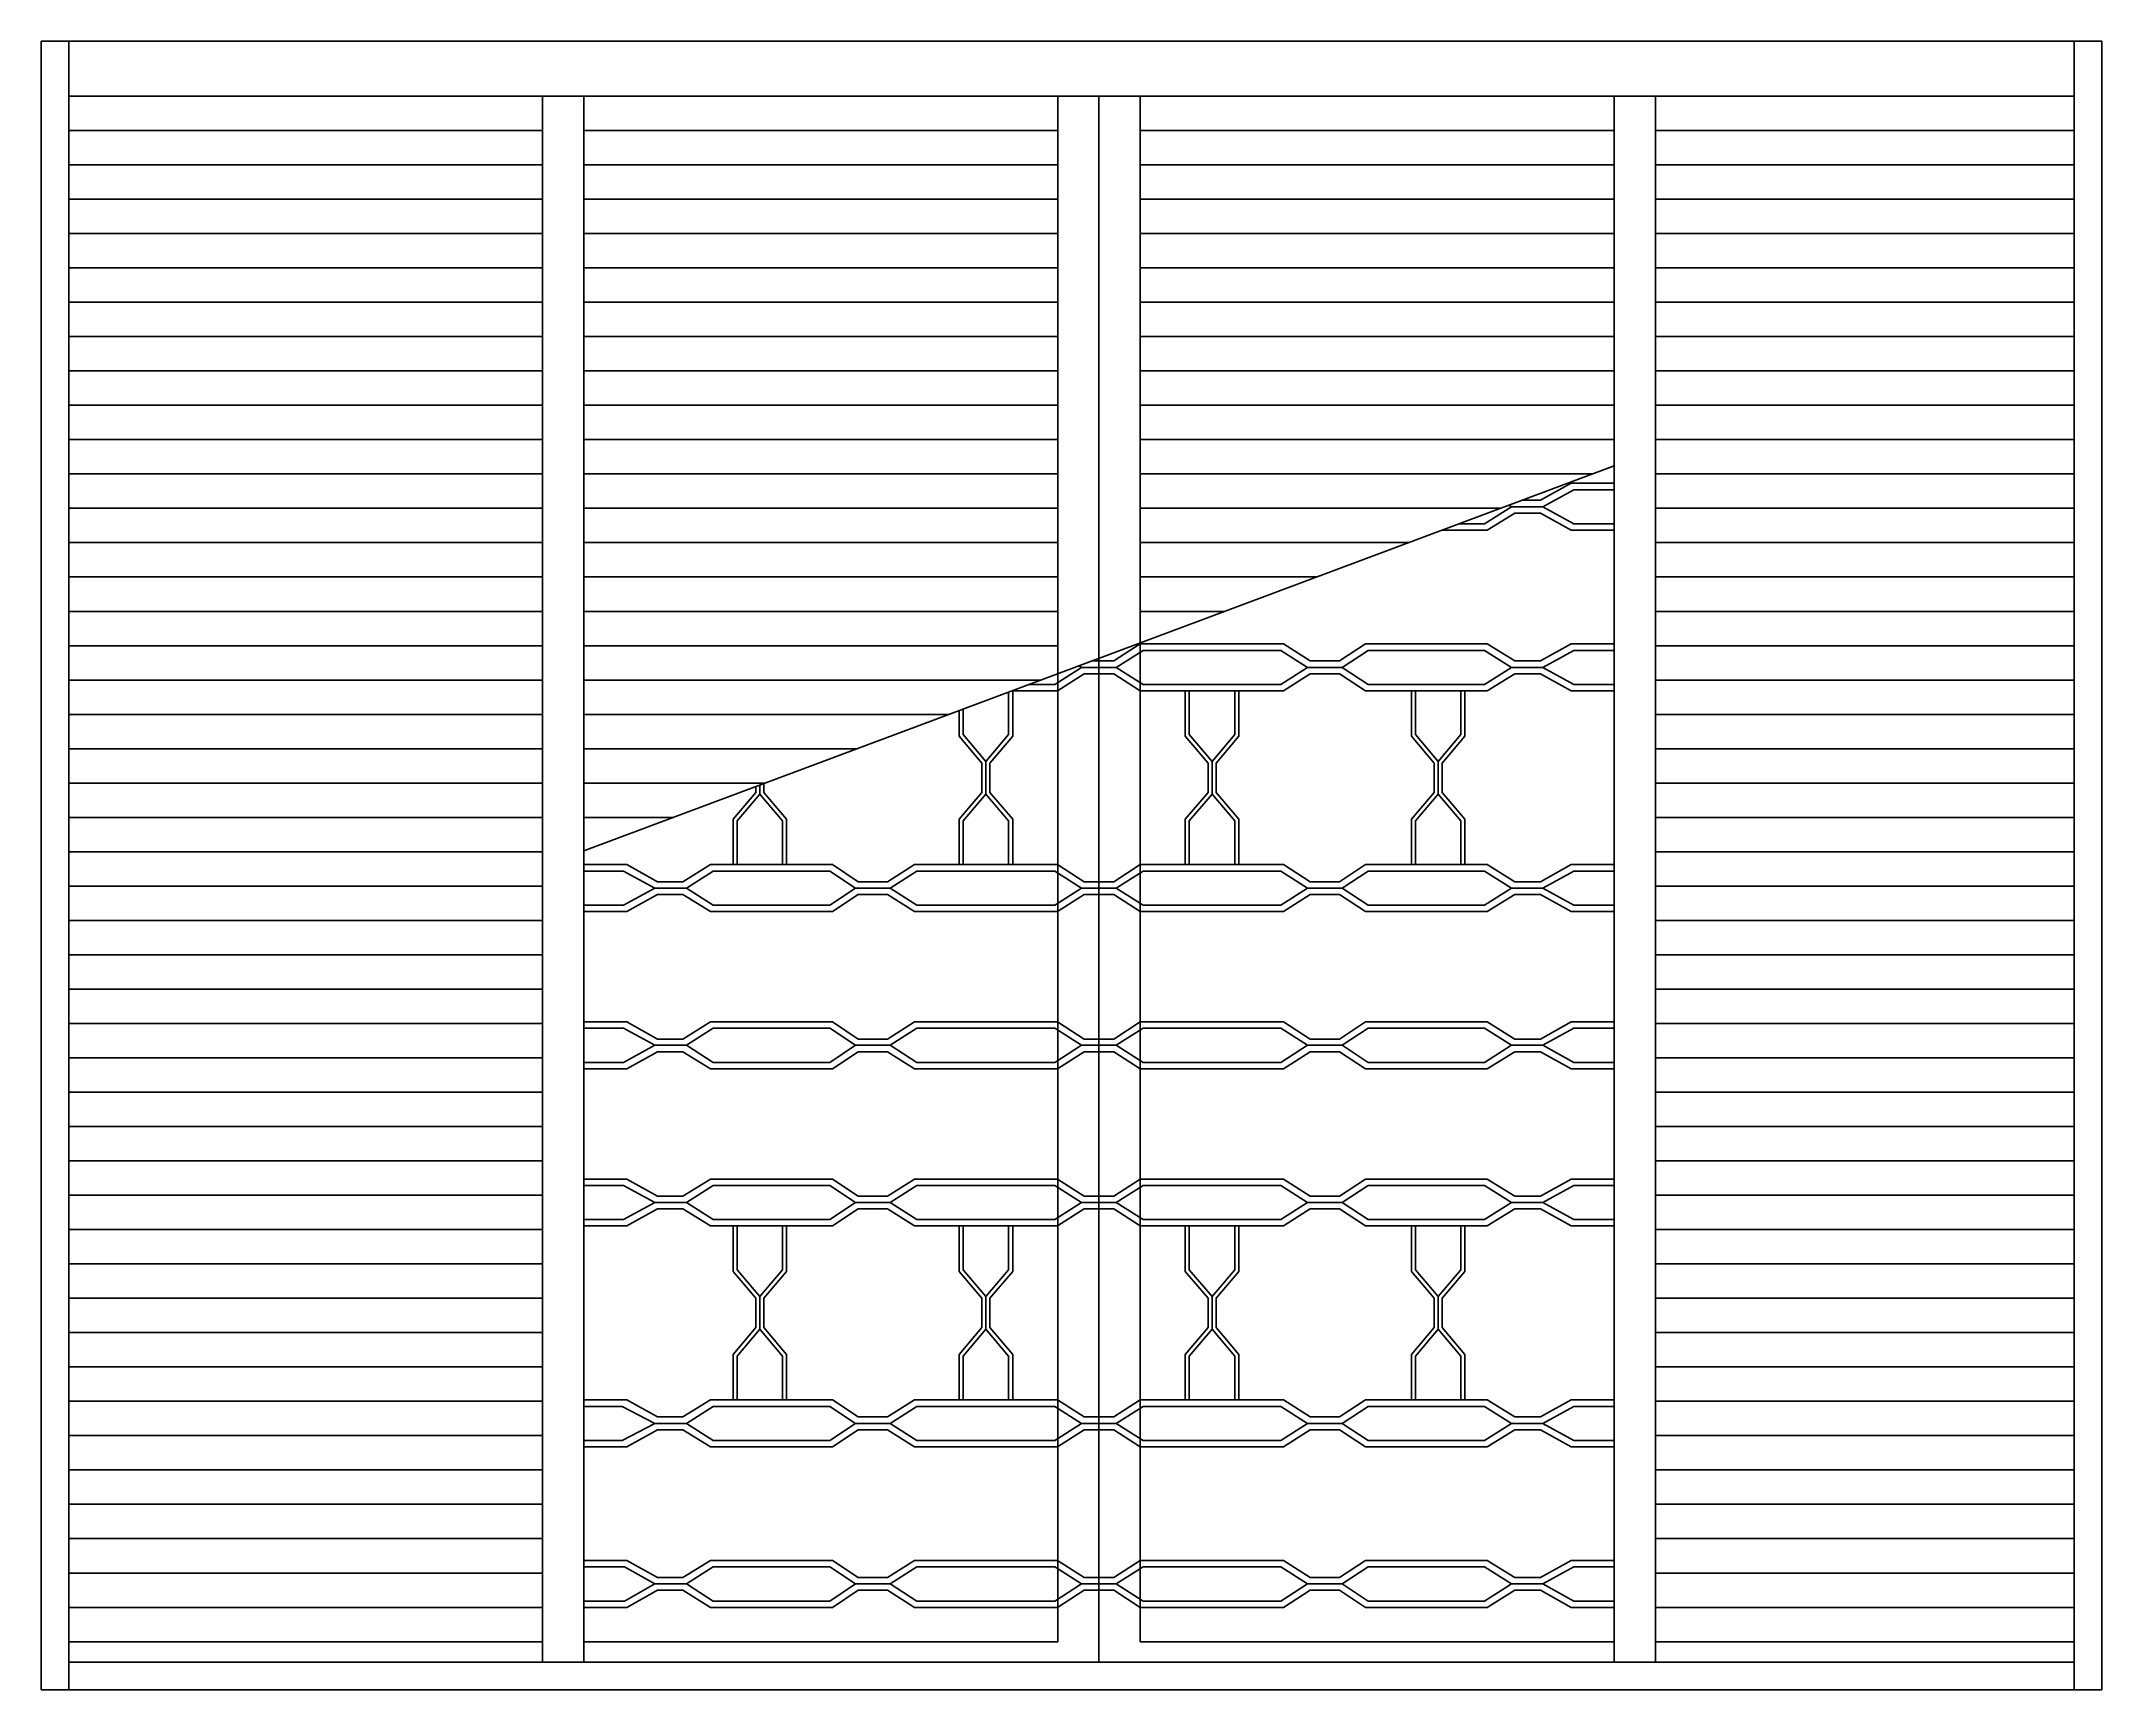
# Model space of a CAD drawing. Header units: millimetres. Extents: x 446.41 to 447.91, y 1323.19 to 1324.39.
import ezdxf

# ---------------------------------------------------------------- set-up
doc = ezdxf.new("R2010")
doc.units = ezdxf.units.MM
doc.header["$LTSCALE"] = 0.5
doc.layers.add('Gravia_Venezianas', color=1, linetype='Continuous')
doc.layers.add('Ltype_interrupção', color=7, linetype='INTERRUP')
doc.linetypes.add('INTERRUP', pattern='A,0.6,-0.04,[1,INTERRUP.shx,S=0.1,R=0,X=0,Y=0],-0.04', length=0.68)

msp = doc.modelspace()

# ---------------------------------------------------------------- linework, layer by layer
at = {"layer": 'Gravia_Venezianas', "color": 2}
for p, q in [((447.912, 1324.3948), (446.412, 1324.3948)), ((446.412, 1324.3948), (446.412, 1323.1948)), ((447.912, 1323.1948), (447.912, 1324.3948)), ((446.412, 1323.1948), (447.912, 1323.1948))]:
    msp.add_line(p, q, dxfattribs=at)
at = {"layer": 'Gravia_Venezianas'}
for p, q in [((446.432, 1324.3948), (446.432, 1323.1948)), ((447.892, 1323.1948), (447.892, 1324.3948)), ((447.892, 1324.3548), (446.432, 1324.3548)), ((447.892, 1324.3548), (446.432, 1324.3548)), ((446.777, 1324.3548), (446.777, 1323.2148)), ((446.807, 1324.3548), (446.807, 1323.2148)), ((447.152, 1324.3548), (447.152, 1323.2298)), ((447.182, 1324.3548), (447.182, 1323.2148)), ((447.212, 1324.3548), (447.212, 1323.2298)), ((447.557, 1324.3548), (447.557, 1323.2148)), ((447.587, 1324.3548), (447.587, 1323.2148)), ((446.777, 1324.3298), (446.432, 1324.3298)), ((447.152, 1324.3298), (446.807, 1324.3298)), ((447.557, 1324.3298), (447.212, 1324.3298)), ((447.892, 1324.3298), (447.587, 1324.3298)), ((446.777, 1324.3048), (446.432, 1324.3048)), ((447.152, 1324.3048), (446.807, 1324.3048)), ((447.557, 1324.3048), (447.212, 1324.3048)), ((447.892, 1324.3048), (447.587, 1324.3048)), ((446.777, 1324.2798), (446.432, 1324.2798)), ((447.152, 1324.2798), (446.807, 1324.2798)), ((447.557, 1324.2798), (447.212, 1324.2798)), ((447.892, 1324.2798), (447.587, 1324.2798)), ((446.777, 1324.2548), (446.432, 1324.2548)), ((447.152, 1324.2548), (446.807, 1324.2548)), ((447.557, 1324.2548), (447.212, 1324.2548)), ((447.892, 1324.2548), (447.587, 1324.2548)), ((446.777, 1324.2298), (446.432, 1324.2298)), ((447.152, 1324.2298), (446.807, 1324.2298)), ((447.557, 1324.2298), (447.212, 1324.2298)), ((447.892, 1324.2298), (447.587, 1324.2298)), ((446.777, 1324.2048), (446.432, 1324.2048)), ((447.152, 1324.2048), (446.807, 1324.2048)), ((447.557, 1324.2048), (447.212, 1324.2048)), ((447.892, 1324.2048), (447.587, 1324.2048)), ((446.777, 1324.1798), (446.432, 1324.1798)), ((447.152, 1324.1798), (446.807, 1324.1798)), ((447.557, 1324.1798), (447.212, 1324.1798)), ((447.892, 1324.1798), (447.587, 1324.1798)), ((446.777, 1324.1548), (446.432, 1324.1548)), ((447.152, 1324.1548), (446.807, 1324.1548)), ((447.557, 1324.1548), (447.212, 1324.1548)), ((447.892, 1324.1548), (447.587, 1324.1548)), ((446.777, 1324.1298), (446.432, 1324.1298)), ((447.152, 1324.1298), (446.807, 1324.1298)), ((447.557, 1324.1298), (447.212, 1324.1298)), ((447.892, 1324.1298), (447.587, 1324.1298)), ((446.777, 1324.1048), (446.432, 1324.1048)), ((447.152, 1324.1048), (446.807, 1324.1048)), ((447.557, 1324.1048), (447.212, 1324.1048)), ((447.892, 1324.1048), (447.587, 1324.1048)), ((446.777, 1324.0798), (446.432, 1324.0798)), ((447.152, 1324.0798), (446.807, 1324.0798)), ((447.5413, 1324.0798), (447.212, 1324.0798)), ((447.5257, 1324.073), (447.5033, 1324.0606)), ((447.5276, 1324.0683), (447.5052, 1324.0559)), ((447.5569, 1324.073), (447.5257, 1324.073)), ((447.5569, 1324.073), (447.5257, 1324.073)), ((447.5569, 1324.0683), (447.5276, 1324.0683)), ((447.557, 1324.073), (447.557, 1324.0389)), ((447.892, 1324.0798), (447.587, 1324.0798)), ((446.777, 1324.0548), (446.432, 1324.0548)), ((447.152, 1324.0548), (446.807, 1324.0548)), ((447.4744, 1324.0548), (447.212, 1324.0548)), ((447.4627, 1324.0435), (447.4822, 1324.0559)), ((447.4646, 1324.0389), (447.4848, 1324.0513)), ((447.4804, 1324.0571), (447.4822, 1324.0559)), ((447.4941, 1324.0559), (447.4822, 1324.0559)), ((447.4941, 1324.0559), (447.4822, 1324.0559)), ((447.4941, 1324.0559), (447.4836, 1324.0559)), ((447.4941, 1324.0559), (447.4836, 1324.0559)), ((447.4941, 1324.0513), (447.4848, 1324.0513)), ((447.4941, 1324.0606), (447.4898, 1324.0606)), ((447.5033, 1324.0606), (447.4941, 1324.0606)), ((447.5052, 1324.0559), (447.4941, 1324.0559)), ((447.5045, 1324.0559), (447.4941, 1324.0559)), ((447.5045, 1324.0559), (447.4941, 1324.0559)), ((447.5052, 1324.0559), (447.4941, 1324.0559)), ((447.5033, 1324.0513), (447.4941, 1324.0513)), ((447.5257, 1324.0389), (447.5033, 1324.0513)), ((447.5276, 1324.0435), (447.5052, 1324.0559)), ((447.892, 1324.0548), (447.587, 1324.0548)), ((447.4646, 1324.0389), (447.4318, 1324.0389)), ((447.4646, 1324.0389), (447.4318, 1324.0389)), ((447.4627, 1324.0435), (447.4442, 1324.0435)), ((447.5569, 1324.0389), (447.5257, 1324.0389)), ((447.5569, 1324.0389), (447.5257, 1324.0389)), ((447.5569, 1324.0435), (447.5276, 1324.0435)), ((446.777, 1324.0298), (446.432, 1324.0298)), ((447.152, 1324.0298), (446.807, 1324.0298)), ((447.4074, 1324.0298), (447.212, 1324.0298)), ((447.892, 1324.0298), (447.587, 1324.0298)), ((446.777, 1324.0048), (446.432, 1324.0048)), ((447.152, 1324.0048), (446.807, 1324.0048)), ((447.3405, 1324.0048), (447.212, 1324.0048)), ((447.892, 1324.0048), (447.587, 1324.0048)), ((446.777, 1323.9798), (446.432, 1323.9798)), ((447.152, 1323.9798), (446.807, 1323.9798)), ((447.2736, 1323.9798), (447.212, 1323.9798)), ((447.892, 1323.9798), (447.587, 1323.9798)), ((446.777, 1323.9548), (446.432, 1323.9548)), ((447.152, 1323.9548), (446.807, 1323.9548)), ((447.2121, 1323.9561), (447.1927, 1323.9437)), ((447.2141, 1323.9514), (447.1946, 1323.939)), ((447.3163, 1323.9561), (447.2121, 1323.9561)), ((447.3163, 1323.9561), (447.2121, 1323.9561)), ((447.3144, 1323.9514), (447.2141, 1323.9514)), ((447.3144, 1323.9514), (447.3339, 1323.939)), ((447.3163, 1323.9561), (447.3358, 1323.9437)), ((447.376, 1323.9561), (447.3572, 1323.9437)), ((447.3779, 1323.9514), (447.3591, 1323.939)), ((447.4646, 1323.9561), (447.376, 1323.9561)), ((447.4646, 1323.9561), (447.376, 1323.9561)), ((447.4627, 1323.9514), (447.3779, 1323.9514)), ((447.4627, 1323.9514), (447.4822, 1323.939)), ((447.4646, 1323.9561), (447.4848, 1323.9437)), ((447.5257, 1323.9561), (447.5033, 1323.9437)), ((447.5276, 1323.9514), (447.5052, 1323.939)), ((447.5569, 1323.9561), (447.5257, 1323.9561)), ((447.5569, 1323.9561), (447.5257, 1323.9561)), ((447.5569, 1323.9514), (447.5276, 1323.9514)), ((447.892, 1323.9548), (447.587, 1323.9548)), ((447.1498, 1323.9266), (447.1693, 1323.939)), ((447.1518, 1323.922), (447.1712, 1323.9344)), ((447.1676, 1323.9402), (447.1693, 1323.939)), ((447.1693, 1323.939), (447.1819, 1323.939)), ((447.1693, 1323.939), (447.1819, 1323.939)), ((447.17, 1323.939), (447.1819, 1323.939)), ((447.17, 1323.939), (447.1819, 1323.939)), ((447.1712, 1323.9344), (447.1819, 1323.9344)), ((447.177, 1323.9437), (447.1819, 1323.9437)), ((447.1927, 1323.9437), (447.1819, 1323.9437)), ((447.1939, 1323.939), (447.1819, 1323.939)), ((447.1946, 1323.939), (447.1819, 1323.939)), ((447.1946, 1323.939), (447.1819, 1323.939)), ((447.1939, 1323.939), (447.1819, 1323.939)), ((447.1927, 1323.9344), (447.1819, 1323.9344)), ((447.2121, 1323.922), (447.1927, 1323.9344)), ((447.2141, 1323.9266), (447.1946, 1323.939)), ((447.3144, 1323.9266), (447.3339, 1323.939)), ((447.3163, 1323.922), (447.3358, 1323.9344)), ((447.3465, 1323.939), (447.3339, 1323.939)), ((447.3465, 1323.939), (447.3339, 1323.939)), ((447.3465, 1323.939), (447.3346, 1323.939)), ((447.3465, 1323.939), (447.3346, 1323.939)), ((447.3465, 1323.9437), (447.3358, 1323.9437)), ((447.3465, 1323.9344), (447.3358, 1323.9344)), ((447.3572, 1323.9437), (447.3465, 1323.9437)), ((447.3584, 1323.939), (447.3465, 1323.939)), ((447.3591, 1323.939), (447.3465, 1323.939)), ((447.3591, 1323.939), (447.3465, 1323.939)), ((447.3584, 1323.939), (447.3465, 1323.939)), ((447.3572, 1323.9344), (447.3465, 1323.9344)), ((447.376, 1323.922), (447.3572, 1323.9344)), ((447.3779, 1323.9266), (447.3591, 1323.939)), ((447.4627, 1323.9266), (447.4822, 1323.939)), ((447.4646, 1323.922), (447.4848, 1323.9344)), ((447.4941, 1323.939), (447.4822, 1323.939)), ((447.4941, 1323.939), (447.4822, 1323.939)), ((447.4941, 1323.939), (447.4836, 1323.939)), ((447.4941, 1323.939), (447.4836, 1323.939)), ((447.4941, 1323.9437), (447.4848, 1323.9437)), ((447.4941, 1323.9344), (447.4848, 1323.9344)), ((447.5033, 1323.9437), (447.4941, 1323.9437)), ((447.5052, 1323.939), (447.4941, 1323.939)), ((447.5045, 1323.939), (447.4941, 1323.939)), ((447.5045, 1323.939), (447.4941, 1323.939)), ((447.5052, 1323.939), (447.4941, 1323.939)), ((447.5033, 1323.9344), (447.4941, 1323.9344)), ((447.5257, 1323.922), (447.5033, 1323.9344)), ((447.5276, 1323.9266), (447.5052, 1323.939)), ((446.777, 1323.9298), (446.432, 1323.9298)), ((447.1398, 1323.9298), (446.807, 1323.9298)), ((447.1162, 1323.8901), (447.1162, 1323.921)), ((447.1192, 1323.922), (447.1189, 1323.922)), ((447.1192, 1323.922), (447.1189, 1323.922)), ((447.1189, 1323.922), (447.1518, 1323.922)), ((447.119, 1323.922), (447.1518, 1323.922)), ((447.1192, 1323.8889), (447.1192, 1323.922)), ((447.1314, 1323.9266), (447.1498, 1323.9266)), ((447.3163, 1323.922), (447.2121, 1323.922)), ((447.3163, 1323.922), (447.2121, 1323.922)), ((447.3144, 1323.9266), (447.2141, 1323.9266)), ((447.2448, 1323.8889), (447.2448, 1323.922)), ((447.2838, 1323.922), (447.2448, 1323.922)), ((447.2838, 1323.922), (447.2448, 1323.922)), ((447.2477, 1323.8901), (447.2477, 1323.922)), ((447.2809, 1323.8901), (447.2809, 1323.922)), ((447.2838, 1323.8889), (447.2838, 1323.922)), ((447.4646, 1323.922), (447.376, 1323.922)), ((447.4646, 1323.922), (447.376, 1323.922)), ((447.4627, 1323.9266), (447.3779, 1323.9266)), ((447.4094, 1323.8889), (447.4094, 1323.922)), ((447.4484, 1323.922), (447.4094, 1323.922)), ((447.4484, 1323.922), (447.4094, 1323.922)), ((447.4124, 1323.8901), (447.4124, 1323.922)), ((447.4455, 1323.8901), (447.4455, 1323.922)), ((447.4484, 1323.8889), (447.4484, 1323.922)), ((447.5569, 1323.922), (447.5257, 1323.922)), ((447.5569, 1323.922), (447.5257, 1323.922)), ((447.5569, 1323.9266), (447.5276, 1323.9266)), ((447.892, 1323.9298), (447.587, 1323.9298)), ((446.777, 1323.9048), (446.432, 1323.9048)), ((447.0729, 1323.9048), (446.807, 1323.9048)), ((447.0802, 1323.8889), (447.0802, 1323.9075)), ((447.0831, 1323.8901), (447.0831, 1323.9086)), ((447.892, 1323.9048), (447.587, 1323.9048)), ((447.0802, 1323.8889), (447.0968, 1323.8694)), ((447.0831, 1323.8901), (447.0997, 1323.8706)), ((447.1162, 1323.8901), (447.0997, 1323.8706)), ((447.1192, 1323.8889), (447.1026, 1323.8694)), ((447.2448, 1323.8889), (447.2614, 1323.8694)), ((447.2477, 1323.8901), (447.2643, 1323.8706)), ((447.2809, 1323.8901), (447.2643, 1323.8706)), ((447.2838, 1323.8889), (447.2672, 1323.8694)), ((447.4094, 1323.8889), (447.426, 1323.8694)), ((447.4124, 1323.8901), (447.4289, 1323.8706)), ((447.4455, 1323.8901), (447.4289, 1323.8706)), ((447.4484, 1323.8889), (447.4318, 1323.8694)), ((446.777, 1323.8798), (446.432, 1323.8798)), ((447.006, 1323.8798), (446.807, 1323.8798)), ((447.0997, 1323.8706), (447.0997, 1323.8577)), ((447.0997, 1323.8706), (447.0997, 1323.8577)), ((447.2643, 1323.8706), (447.2643, 1323.8577)), ((447.2643, 1323.8706), (447.2643, 1323.8577)), ((447.4289, 1323.8706), (447.4289, 1323.8577)), ((447.4289, 1323.8706), (447.4289, 1323.8577)), ((447.892, 1323.8798), (447.587, 1323.8798)), ((447.0968, 1323.8694), (447.0968, 1323.8577)), ((447.0968, 1323.8577), (447.0968, 1323.848)), ((447.0997, 1323.8577), (447.0997, 1323.8468)), ((447.0997, 1323.8577), (447.0997, 1323.8468)), ((447.1026, 1323.8694), (447.1026, 1323.8577)), ((447.1026, 1323.8577), (447.1026, 1323.848)), ((447.2614, 1323.8694), (447.2614, 1323.8577)), ((447.2614, 1323.8577), (447.2614, 1323.848)), ((447.2643, 1323.8577), (447.2643, 1323.8468)), ((447.2643, 1323.8577), (447.2643, 1323.8468)), ((447.2672, 1323.8694), (447.2672, 1323.8577)), ((447.2672, 1323.8577), (447.2672, 1323.848)), ((447.426, 1323.8694), (447.426, 1323.8577)), ((447.426, 1323.8577), (447.426, 1323.848)), ((447.4289, 1323.8577), (447.4289, 1323.8468)), ((447.4289, 1323.8577), (447.4289, 1323.8468)), ((447.4318, 1323.8694), (447.4318, 1323.8577)), ((447.4318, 1323.8577), (447.4318, 1323.848)), ((446.777, 1323.8548), (446.432, 1323.8548)), ((446.9391, 1323.8548), (446.807, 1323.8548)), ((446.9156, 1323.8285), (446.9322, 1323.848)), ((446.9185, 1323.8273), (446.9351, 1323.8468)), ((446.9322, 1323.8522), (446.9322, 1323.848)), ((446.9351, 1323.8533), (446.9351, 1323.8468)), ((446.9351, 1323.8533), (446.9351, 1323.8468)), ((446.9516, 1323.8273), (446.9351, 1323.8468)), ((446.938, 1323.8544), (446.938, 1323.848)), ((446.9546, 1323.8285), (446.938, 1323.848)), ((447.0802, 1323.8285), (447.0968, 1323.848)), ((447.0831, 1323.8273), (447.0997, 1323.8468)), ((447.1162, 1323.8273), (447.0997, 1323.8468)), ((447.1192, 1323.8285), (447.1026, 1323.848)), ((447.2448, 1323.8285), (447.2614, 1323.848)), ((447.2477, 1323.8273), (447.2643, 1323.8468)), ((447.2809, 1323.8273), (447.2643, 1323.8468)), ((447.2838, 1323.8285), (447.2672, 1323.848)), ((447.4094, 1323.8285), (447.426, 1323.848)), ((447.4124, 1323.8273), (447.4289, 1323.8468)), ((447.4455, 1323.8273), (447.4289, 1323.8468)), ((447.4484, 1323.8285), (447.4318, 1323.848)), ((447.892, 1323.8548), (447.587, 1323.8548)), ((446.777, 1323.8298), (446.432, 1323.8298)), ((446.8721, 1323.8298), (446.807, 1323.8298)), ((446.9156, 1323.8285), (446.9156, 1323.7954)), ((446.9185, 1323.8273), (446.9185, 1323.7954)), ((446.9516, 1323.8273), (446.9516, 1323.7954)), ((446.9546, 1323.8285), (446.9546, 1323.7954)), ((447.0802, 1323.8285), (447.0802, 1323.7954)), ((447.0831, 1323.8273), (447.0831, 1323.7954)), ((447.1162, 1323.8273), (447.1162, 1323.7954)), ((447.1192, 1323.8285), (447.1192, 1323.7954)), ((447.2448, 1323.8285), (447.2448, 1323.7954)), ((447.2477, 1323.8273), (447.2477, 1323.7954)), ((447.2809, 1323.8273), (447.2809, 1323.7954)), ((447.2838, 1323.8285), (447.2838, 1323.7954)), ((447.4094, 1323.8285), (447.4094, 1323.7954)), ((447.4124, 1323.8273), (447.4124, 1323.7954)), ((447.4455, 1323.8273), (447.4455, 1323.7954)), ((447.4484, 1323.8285), (447.4484, 1323.7954)), ((447.892, 1323.8298), (447.587, 1323.8298)), ((446.777, 1323.8048), (446.432, 1323.8048)), ((446.807, 1323.7954), (446.8382, 1323.7954)), ((446.807, 1323.7954), (446.8382, 1323.7954)), ((446.8382, 1323.7954), (446.8606, 1323.783)), ((446.8993, 1323.7954), (446.8791, 1323.783)), ((446.8993, 1323.7954), (446.9879, 1323.7954)), ((446.8993, 1323.7954), (446.9879, 1323.7954)), ((446.9879, 1323.7954), (447.0067, 1323.783)), ((447.0476, 1323.7954), (447.0281, 1323.783)), ((447.0476, 1323.7954), (447.1518, 1323.7954)), ((447.0476, 1323.7954), (447.1518, 1323.7954)), ((447.1518, 1323.7954), (447.1712, 1323.783)), ((447.2121, 1323.7954), (447.1927, 1323.783)), ((447.3163, 1323.7954), (447.2121, 1323.7954)), ((447.3163, 1323.7954), (447.2121, 1323.7954)), ((447.3163, 1323.7954), (447.3358, 1323.783)), ((447.376, 1323.7954), (447.3572, 1323.783)), ((447.4646, 1323.7954), (447.376, 1323.7954)), ((447.4646, 1323.7954), (447.376, 1323.7954)), ((447.4646, 1323.7954), (447.4848, 1323.783)), ((447.5257, 1323.7954), (447.5033, 1323.783)), ((447.5569, 1323.7954), (447.5257, 1323.7954)), ((447.5569, 1323.7954), (447.5257, 1323.7954)), ((447.892, 1323.8048), (447.587, 1323.8048)), ((446.807, 1323.7907), (446.8358, 1323.7907)), ((446.8358, 1323.7907), (446.8586, 1323.7783)), ((446.8606, 1323.783), (446.8698, 1323.783)), ((446.8698, 1323.783), (446.8791, 1323.783)), ((446.9012, 1323.7907), (446.8817, 1323.7783)), ((446.9012, 1323.7907), (446.986, 1323.7907)), ((446.986, 1323.7907), (447.0048, 1323.7783)), ((447.0067, 1323.783), (447.0174, 1323.783)), ((447.0174, 1323.783), (447.0281, 1323.783)), ((447.0495, 1323.7907), (447.03, 1323.7783)), ((447.0495, 1323.7907), (447.1498, 1323.7907)), ((447.1498, 1323.7907), (447.1693, 1323.7783)), ((447.1712, 1323.783), (447.1819, 1323.783)), ((447.1927, 1323.783), (447.1819, 1323.783)), ((447.2141, 1323.7907), (447.1946, 1323.7783)), ((447.3144, 1323.7907), (447.2141, 1323.7907)), ((447.3144, 1323.7907), (447.3339, 1323.7783)), ((447.3465, 1323.783), (447.3358, 1323.783)), ((447.3572, 1323.783), (447.3465, 1323.783)), ((447.3779, 1323.7907), (447.3591, 1323.7783)), ((447.4627, 1323.7907), (447.3779, 1323.7907)), ((447.4627, 1323.7907), (447.4822, 1323.7783)), ((447.4941, 1323.783), (447.4848, 1323.783)), ((447.5033, 1323.783), (447.4941, 1323.783)), ((447.5276, 1323.7907), (447.5052, 1323.7783)), ((447.5569, 1323.7907), (447.5276, 1323.7907)), ((446.777, 1323.7798), (446.432, 1323.7798)), ((446.807, 1323.7659), (446.8358, 1323.7659)), ((446.8358, 1323.7659), (446.8586, 1323.7783)), ((446.8382, 1323.7613), (446.8606, 1323.7737)), ((446.8586, 1323.7783), (446.8698, 1323.7783)), ((446.8586, 1323.7783), (446.8698, 1323.7783)), ((446.8594, 1323.7783), (446.8698, 1323.7783)), ((446.8594, 1323.7783), (446.8698, 1323.7783)), ((446.8606, 1323.7737), (446.8698, 1323.7737)), ((446.8698, 1323.7783), (446.8803, 1323.7783)), ((446.8698, 1323.7783), (446.8803, 1323.7783)), ((446.8698, 1323.7783), (446.8817, 1323.7783)), ((446.8698, 1323.7783), (446.8817, 1323.7783)), ((446.8698, 1323.7737), (446.8791, 1323.7737)), ((446.8993, 1323.7613), (446.8791, 1323.7737)), ((446.9012, 1323.7659), (446.8817, 1323.7783)), ((446.9012, 1323.7659), (446.986, 1323.7659)), ((446.986, 1323.7659), (447.0048, 1323.7783)), ((446.9879, 1323.7613), (447.0067, 1323.7737)), ((447.0048, 1323.7783), (447.0174, 1323.7783)), ((447.0048, 1323.7783), (447.0174, 1323.7783)), ((447.0055, 1323.7783), (447.0174, 1323.7783)), ((447.0055, 1323.7783), (447.0174, 1323.7783)), ((447.0067, 1323.7737), (447.0174, 1323.7737)), ((447.0174, 1323.7783), (447.0293, 1323.7783)), ((447.0174, 1323.7783), (447.03, 1323.7783)), ((447.0174, 1323.7783), (447.03, 1323.7783)), ((447.0174, 1323.7783), (447.0293, 1323.7783)), ((447.0174, 1323.7737), (447.0281, 1323.7737)), ((447.0476, 1323.7613), (447.0281, 1323.7737)), ((447.0495, 1323.7659), (447.03, 1323.7783)), ((447.0495, 1323.7659), (447.1498, 1323.7659)), ((447.1498, 1323.7659), (447.1693, 1323.7783)), ((447.1518, 1323.7613), (447.1712, 1323.7737)), ((447.1693, 1323.7783), (447.1819, 1323.7783)), ((447.1693, 1323.7783), (447.1819, 1323.7783)), ((447.17, 1323.7783), (447.1819, 1323.7783)), ((447.17, 1323.7783), (447.1819, 1323.7783)), ((447.1712, 1323.7737), (447.1819, 1323.7737)), ((447.1939, 1323.7783), (447.1819, 1323.7783)), ((447.1946, 1323.7783), (447.1819, 1323.7783)), ((447.1946, 1323.7783), (447.1819, 1323.7783)), ((447.1939, 1323.7783), (447.1819, 1323.7783)), ((447.1927, 1323.7737), (447.1819, 1323.7737)), ((447.2121, 1323.7613), (447.1927, 1323.7737)), ((447.2141, 1323.7659), (447.1946, 1323.7783)), ((447.3144, 1323.7659), (447.2141, 1323.7659)), ((447.3144, 1323.7659), (447.3339, 1323.7783)), ((447.3163, 1323.7613), (447.3358, 1323.7737)), ((447.3465, 1323.7783), (447.3339, 1323.7783)), ((447.3465, 1323.7783), (447.3339, 1323.7783)), ((447.3465, 1323.7783), (447.3346, 1323.7783)), ((447.3465, 1323.7783), (447.3346, 1323.7783)), ((447.3465, 1323.7737), (447.3358, 1323.7737)), ((447.3584, 1323.7783), (447.3465, 1323.7783)), ((447.3591, 1323.7783), (447.3465, 1323.7783)), ((447.3591, 1323.7783), (447.3465, 1323.7783)), ((447.3584, 1323.7783), (447.3465, 1323.7783)), ((447.3572, 1323.7737), (447.3465, 1323.7737)), ((447.376, 1323.7613), (447.3572, 1323.7737)), ((447.3779, 1323.7659), (447.3591, 1323.7783)), ((447.4627, 1323.7659), (447.3779, 1323.7659)), ((447.4627, 1323.7659), (447.4822, 1323.7783)), ((447.4646, 1323.7613), (447.4848, 1323.7737)), ((447.4941, 1323.7783), (447.4822, 1323.7783)), ((447.4941, 1323.7783), (447.4822, 1323.7783)), ((447.4941, 1323.7783), (447.4836, 1323.7783)), ((447.4941, 1323.7783), (447.4836, 1323.7783)), ((447.4941, 1323.7737), (447.4848, 1323.7737)), ((447.5052, 1323.7783), (447.4941, 1323.7783)), ((447.5045, 1323.7783), (447.4941, 1323.7783)), ((447.5045, 1323.7783), (447.4941, 1323.7783)), ((447.5052, 1323.7783), (447.4941, 1323.7783)), ((447.5033, 1323.7737), (447.4941, 1323.7737)), ((447.5257, 1323.7613), (447.5033, 1323.7737)), ((447.5276, 1323.7659), (447.5052, 1323.7783)), ((447.5569, 1323.7659), (447.5276, 1323.7659)), ((447.892, 1323.7798), (447.587, 1323.7798)), ((446.777, 1323.7548), (446.432, 1323.7548)), ((446.807, 1323.7613), (446.8382, 1323.7613)), ((446.807, 1323.7613), (446.8382, 1323.7613)), ((446.8993, 1323.7613), (446.9879, 1323.7613)), ((446.8993, 1323.7613), (446.9879, 1323.7613)), ((447.0476, 1323.7613), (447.1518, 1323.7613)), ((447.0476, 1323.7613), (447.1518, 1323.7613)), ((447.3163, 1323.7613), (447.2121, 1323.7613)), ((447.3163, 1323.7613), (447.2121, 1323.7613)), ((447.4646, 1323.7613), (447.376, 1323.7613)), ((447.4646, 1323.7613), (447.376, 1323.7613)), ((447.5569, 1323.7613), (447.5257, 1323.7613)), ((447.5569, 1323.7613), (447.5257, 1323.7613)), ((447.892, 1323.7548), (447.587, 1323.7548)), ((446.777, 1323.7298), (446.432, 1323.7298)), ((447.892, 1323.7298), (447.587, 1323.7298)), ((446.777, 1323.7048), (446.432, 1323.7048)), ((447.892, 1323.7048), (447.587, 1323.7048)), ((446.777, 1323.6798), (446.432, 1323.6798)), ((446.807, 1323.6809), (446.807, 1323.6468)), ((446.807, 1323.6809), (446.8382, 1323.6809)), ((446.807, 1323.6809), (446.8382, 1323.6809)), ((446.807, 1323.6763), (446.8358, 1323.6763)), ((446.8358, 1323.6763), (446.8586, 1323.6639)), ((446.8382, 1323.6809), (446.8606, 1323.6685)), ((446.8993, 1323.6809), (446.8791, 1323.6685)), ((446.9012, 1323.6763), (446.8817, 1323.6639)), ((446.8993, 1323.6809), (446.9879, 1323.6809)), ((446.8993, 1323.6809), (446.9879, 1323.6809)), ((446.9012, 1323.6763), (446.986, 1323.6763)), ((446.986, 1323.6763), (447.0048, 1323.6639)), ((446.9879, 1323.6809), (447.0067, 1323.6685)), ((447.0476, 1323.6809), (447.0281, 1323.6685)), ((447.0495, 1323.6763), (447.03, 1323.6639)), ((447.0476, 1323.6809), (447.1518, 1323.6809)), ((447.0476, 1323.6809), (447.1518, 1323.6809)), ((447.0495, 1323.6763), (447.1498, 1323.6763)), ((447.1498, 1323.6763), (447.1693, 1323.6639)), ((447.1518, 1323.6809), (447.1712, 1323.6685)), ((447.2121, 1323.6809), (447.1927, 1323.6685)), ((447.2141, 1323.6763), (447.1946, 1323.6639)), ((447.3163, 1323.6809), (447.2121, 1323.6809)), ((447.3163, 1323.6809), (447.2121, 1323.6809)), ((447.3144, 1323.6763), (447.2141, 1323.6763)), ((447.3144, 1323.6763), (447.3339, 1323.6639)), ((447.3163, 1323.6809), (447.3358, 1323.6685)), ((447.376, 1323.6809), (447.3572, 1323.6685)), ((447.3779, 1323.6763), (447.3591, 1323.6639)), ((447.4646, 1323.6809), (447.376, 1323.6809)), ((447.4646, 1323.6809), (447.376, 1323.6809)), ((447.4627, 1323.6763), (447.3779, 1323.6763)), ((447.4627, 1323.6763), (447.4822, 1323.6639)), ((447.4646, 1323.6809), (447.4848, 1323.6685)), ((447.5257, 1323.6809), (447.5033, 1323.6685)), ((447.5276, 1323.6763), (447.5052, 1323.6639)), ((447.5569, 1323.6809), (447.5257, 1323.6809)), ((447.5569, 1323.6809), (447.5257, 1323.6809)), ((447.5569, 1323.6763), (447.5276, 1323.6763)), ((447.557, 1323.6809), (447.557, 1323.6468)), ((447.892, 1323.6798), (447.587, 1323.6798)), ((446.8358, 1323.6515), (446.8586, 1323.6639)), ((446.8586, 1323.6639), (446.8698, 1323.6639)), ((446.8586, 1323.6639), (446.8698, 1323.6639)), ((446.8594, 1323.6639), (446.8698, 1323.6639)), ((446.8594, 1323.6639), (446.8698, 1323.6639)), ((446.8606, 1323.6685), (446.8698, 1323.6685)), ((446.8698, 1323.6685), (446.8791, 1323.6685)), ((446.8698, 1323.6639), (446.8817, 1323.6639)), ((446.8698, 1323.6639), (446.8817, 1323.6639)), ((446.8698, 1323.6639), (446.8803, 1323.6639)), ((446.8698, 1323.6639), (446.8803, 1323.6639)), ((446.9012, 1323.6515), (446.8817, 1323.6639)), ((446.986, 1323.6515), (447.0048, 1323.6639)), ((447.0048, 1323.6639), (447.0174, 1323.6639)), ((447.0048, 1323.6639), (447.0174, 1323.6639)), ((447.0055, 1323.6639), (447.0174, 1323.6639)), ((447.0055, 1323.6639), (447.0174, 1323.6639)), ((447.0067, 1323.6685), (447.0174, 1323.6685)), ((447.0174, 1323.6685), (447.0281, 1323.6685)), ((447.0174, 1323.6639), (447.0293, 1323.6639)), ((447.0174, 1323.6639), (447.03, 1323.6639)), ((447.0174, 1323.6639), (447.03, 1323.6639)), ((447.0174, 1323.6639), (447.0293, 1323.6639)), ((447.0495, 1323.6515), (447.03, 1323.6639)), ((447.1498, 1323.6515), (447.1693, 1323.6639)), ((447.1693, 1323.6639), (447.1819, 1323.6639)), ((447.1693, 1323.6639), (447.1819, 1323.6639)), ((447.17, 1323.6639), (447.1819, 1323.6639)), ((447.17, 1323.6639), (447.1819, 1323.6639)), ((447.1712, 1323.6685), (447.1819, 1323.6685)), ((447.1927, 1323.6685), (447.1819, 1323.6685)), ((447.1939, 1323.6639), (447.1819, 1323.6639)), ((447.1946, 1323.6639), (447.1819, 1323.6639)), ((447.1946, 1323.6639), (447.1819, 1323.6639)), ((447.1939, 1323.6639), (447.1819, 1323.6639)), ((447.2141, 1323.6515), (447.1946, 1323.6639)), ((447.3144, 1323.6515), (447.3339, 1323.6639)), ((447.3465, 1323.6639), (447.3339, 1323.6639)), ((447.3465, 1323.6639), (447.3339, 1323.6639)), ((447.3465, 1323.6639), (447.3346, 1323.6639)), ((447.3465, 1323.6639), (447.3346, 1323.6639)), ((447.3465, 1323.6685), (447.3358, 1323.6685)), ((447.3572, 1323.6685), (447.3465, 1323.6685)), ((447.3584, 1323.6639), (447.3465, 1323.6639)), ((447.3591, 1323.6639), (447.3465, 1323.6639)), ((447.3591, 1323.6639), (447.3465, 1323.6639)), ((447.3584, 1323.6639), (447.3465, 1323.6639)), ((447.3779, 1323.6515), (447.3591, 1323.6639)), ((447.4627, 1323.6515), (447.4822, 1323.6639)), ((447.4941, 1323.6639), (447.4822, 1323.6639)), ((447.4941, 1323.6639), (447.4822, 1323.6639)), ((447.4941, 1323.6639), (447.4836, 1323.6639)), ((447.4941, 1323.6639), (447.4836, 1323.6639)), ((447.4941, 1323.6685), (447.4848, 1323.6685)), ((447.5033, 1323.6685), (447.4941, 1323.6685)), ((447.5052, 1323.6639), (447.4941, 1323.6639)), ((447.5045, 1323.6639), (447.4941, 1323.6639)), ((447.5045, 1323.6639), (447.4941, 1323.6639)), ((447.5052, 1323.6639), (447.4941, 1323.6639)), ((447.5276, 1323.6515), (447.5052, 1323.6639)), ((446.777, 1323.6548), (446.432, 1323.6548)), ((446.777, 1323.6548), (446.432, 1323.6548)), ((446.807, 1323.6515), (446.8358, 1323.6515)), ((446.807, 1323.6468), (446.8382, 1323.6468)), ((446.807, 1323.6468), (446.8382, 1323.6468)), ((446.8382, 1323.6468), (446.8606, 1323.6592)), ((446.8606, 1323.6592), (446.8698, 1323.6592)), ((446.8698, 1323.6592), (446.8791, 1323.6592)), ((446.8993, 1323.6468), (446.8791, 1323.6592)), ((446.8993, 1323.6468), (446.9879, 1323.6468)), ((446.8993, 1323.6468), (446.9879, 1323.6468)), ((446.9012, 1323.6515), (446.986, 1323.6515)), ((446.9879, 1323.6468), (447.0067, 1323.6592)), ((447.0067, 1323.6592), (447.0174, 1323.6592)), ((447.0174, 1323.6592), (447.0281, 1323.6592)), ((447.0476, 1323.6468), (447.0281, 1323.6592)), ((447.0476, 1323.6468), (447.1518, 1323.6468)), ((447.0476, 1323.6468), (447.1518, 1323.6468)), ((447.0495, 1323.6515), (447.1498, 1323.6515)), ((447.1518, 1323.6468), (447.1712, 1323.6592)), ((447.1712, 1323.6592), (447.1819, 1323.6592)), ((447.1927, 1323.6592), (447.1819, 1323.6592)), ((447.2121, 1323.6468), (447.1927, 1323.6592)), ((447.3163, 1323.6468), (447.2121, 1323.6468)), ((447.3163, 1323.6468), (447.2121, 1323.6468)), ((447.3144, 1323.6515), (447.2141, 1323.6515)), ((447.3163, 1323.6468), (447.3358, 1323.6592)), ((447.3465, 1323.6592), (447.3358, 1323.6592)), ((447.3572, 1323.6592), (447.3465, 1323.6592)), ((447.376, 1323.6468), (447.3572, 1323.6592)), ((447.4646, 1323.6468), (447.376, 1323.6468)), ((447.4646, 1323.6468), (447.376, 1323.6468)), ((447.4627, 1323.6515), (447.3779, 1323.6515)), ((447.4646, 1323.6468), (447.4848, 1323.6592)), ((447.4941, 1323.6592), (447.4848, 1323.6592)), ((447.5033, 1323.6592), (447.4941, 1323.6592)), ((447.5257, 1323.6468), (447.5033, 1323.6592)), ((447.5569, 1323.6468), (447.5257, 1323.6468)), ((447.5569, 1323.6468), (447.5257, 1323.6468)), ((447.5569, 1323.6515), (447.5276, 1323.6515)), ((447.892, 1323.6548), (447.587, 1323.6548)), ((446.777, 1323.6298), (446.432, 1323.6298)), ((447.892, 1323.6298), (447.587, 1323.6298)), ((446.777, 1323.6048), (446.432, 1323.6048)), ((447.892, 1323.6048), (447.587, 1323.6048)), ((446.777, 1323.5798), (446.432, 1323.5798)), ((447.892, 1323.5798), (447.587, 1323.5798)), ((446.807, 1323.5665), (446.8382, 1323.5665)), ((446.807, 1323.5665), (446.8382, 1323.5665)), ((446.807, 1323.5618), (446.8358, 1323.5618)), ((446.8358, 1323.5618), (446.8586, 1323.5494)), ((446.8382, 1323.5665), (446.8606, 1323.5541)), ((446.8993, 1323.5665), (446.8791, 1323.5541)), ((446.9012, 1323.5618), (446.8817, 1323.5494)), ((446.8993, 1323.5665), (446.9879, 1323.5665)), ((446.8993, 1323.5665), (446.9879, 1323.5665)), ((446.9012, 1323.5618), (446.986, 1323.5618)), ((446.986, 1323.5618), (447.0048, 1323.5494)), ((446.9879, 1323.5665), (447.0067, 1323.5541)), ((447.0476, 1323.5665), (447.0281, 1323.5541)), ((447.0495, 1323.5618), (447.03, 1323.5494)), ((447.0476, 1323.5665), (447.1518, 1323.5665)), ((447.0476, 1323.5665), (447.1518, 1323.5665)), ((447.0495, 1323.5618), (447.1498, 1323.5618)), ((447.1498, 1323.5618), (447.1693, 1323.5494)), ((447.1518, 1323.5665), (447.1712, 1323.5541)), ((447.2121, 1323.5665), (447.1927, 1323.5541)), ((447.2141, 1323.5618), (447.1946, 1323.5494)), ((447.3163, 1323.5665), (447.2121, 1323.5665)), ((447.3163, 1323.5665), (447.2121, 1323.5665)), ((447.3144, 1323.5618), (447.2141, 1323.5618)), ((447.3144, 1323.5618), (447.3339, 1323.5494)), ((447.3163, 1323.5665), (447.3358, 1323.5541)), ((447.376, 1323.5665), (447.3572, 1323.5541)), ((447.3779, 1323.5618), (447.3591, 1323.5494)), ((447.4646, 1323.5665), (447.376, 1323.5665)), ((447.4646, 1323.5665), (447.376, 1323.5665)), ((447.4627, 1323.5618), (447.3779, 1323.5618)), ((447.4627, 1323.5618), (447.4822, 1323.5494)), ((447.4646, 1323.5665), (447.4848, 1323.5541)), ((447.5257, 1323.5665), (447.5033, 1323.5541)), ((447.5276, 1323.5618), (447.5052, 1323.5494)), ((447.5569, 1323.5665), (447.5257, 1323.5665)), ((447.5569, 1323.5665), (447.5257, 1323.5665)), ((447.5569, 1323.5618), (447.5276, 1323.5618)), ((446.777, 1323.5548), (446.432, 1323.5548)), ((446.8358, 1323.537), (446.8586, 1323.5494)), ((446.8382, 1323.5324), (446.8606, 1323.5448)), ((446.8586, 1323.5494), (446.8698, 1323.5494)), ((446.8586, 1323.5494), (446.8698, 1323.5494)), ((446.8594, 1323.5494), (446.8698, 1323.5494)), ((446.8594, 1323.5494), (446.8698, 1323.5494)), ((446.8606, 1323.5541), (446.8698, 1323.5541)), ((446.8606, 1323.5448), (446.8698, 1323.5448)), ((446.8698, 1323.5541), (446.8791, 1323.5541)), ((446.8698, 1323.5494), (446.8817, 1323.5494)), ((446.8698, 1323.5494), (446.8817, 1323.5494)), ((446.8698, 1323.5494), (446.8803, 1323.5494)), ((446.8698, 1323.5494), (446.8803, 1323.5494)), ((446.8698, 1323.5448), (446.8791, 1323.5448)), ((446.8993, 1323.5324), (446.8791, 1323.5448)), ((446.9012, 1323.537), (446.8817, 1323.5494)), ((446.986, 1323.537), (447.0048, 1323.5494)), ((446.9879, 1323.5324), (447.0067, 1323.5448)), ((447.0048, 1323.5494), (447.0174, 1323.5494)), ((447.0048, 1323.5494), (447.0174, 1323.5494)), ((447.0055, 1323.5494), (447.0174, 1323.5494)), ((447.0055, 1323.5494), (447.0174, 1323.5494)), ((447.0067, 1323.5541), (447.0174, 1323.5541)), ((447.0067, 1323.5448), (447.0174, 1323.5448)), ((447.0174, 1323.5541), (447.0281, 1323.5541)), ((447.0174, 1323.5494), (447.0293, 1323.5494)), ((447.0174, 1323.5494), (447.03, 1323.5494)), ((447.0174, 1323.5494), (447.03, 1323.5494)), ((447.0174, 1323.5494), (447.0293, 1323.5494)), ((447.0174, 1323.5448), (447.0281, 1323.5448)), ((447.0476, 1323.5324), (447.0281, 1323.5448)), ((447.0495, 1323.537), (447.03, 1323.5494)), ((447.1498, 1323.537), (447.1693, 1323.5494)), ((447.1518, 1323.5324), (447.1712, 1323.5448)), ((447.1693, 1323.5494), (447.1819, 1323.5494)), ((447.1693, 1323.5494), (447.1819, 1323.5494)), ((447.17, 1323.5494), (447.1819, 1323.5494)), ((447.17, 1323.5494), (447.1819, 1323.5494)), ((447.1712, 1323.5541), (447.1819, 1323.5541)), ((447.1712, 1323.5448), (447.1819, 1323.5448)), ((447.1927, 1323.5541), (447.1819, 1323.5541)), ((447.1939, 1323.5494), (447.1819, 1323.5494)), ((447.1946, 1323.5494), (447.1819, 1323.5494)), ((447.1946, 1323.5494), (447.1819, 1323.5494)), ((447.1939, 1323.5494), (447.1819, 1323.5494)), ((447.1927, 1323.5448), (447.1819, 1323.5448)), ((447.2121, 1323.5324), (447.1927, 1323.5448)), ((447.2141, 1323.537), (447.1946, 1323.5494)), ((447.3144, 1323.537), (447.3339, 1323.5494)), ((447.3163, 1323.5324), (447.3358, 1323.5448)), ((447.3465, 1323.5494), (447.3339, 1323.5494)), ((447.3465, 1323.5494), (447.3339, 1323.5494)), ((447.3465, 1323.5494), (447.3346, 1323.5494)), ((447.3465, 1323.5494), (447.3346, 1323.5494)), ((447.3465, 1323.5541), (447.3358, 1323.5541)), ((447.3465, 1323.5448), (447.3358, 1323.5448)), ((447.3572, 1323.5541), (447.3465, 1323.5541)), ((447.3584, 1323.5494), (447.3465, 1323.5494)), ((447.3591, 1323.5494), (447.3465, 1323.5494)), ((447.3591, 1323.5494), (447.3465, 1323.5494)), ((447.3584, 1323.5494), (447.3465, 1323.5494)), ((447.3572, 1323.5448), (447.3465, 1323.5448)), ((447.376, 1323.5324), (447.3572, 1323.5448)), ((447.3779, 1323.537), (447.3591, 1323.5494)), ((447.4627, 1323.537), (447.4822, 1323.5494)), ((447.4646, 1323.5324), (447.4848, 1323.5448)), ((447.4941, 1323.5494), (447.4822, 1323.5494)), ((447.4941, 1323.5494), (447.4822, 1323.5494)), ((447.4941, 1323.5494), (447.4836, 1323.5494)), ((447.4941, 1323.5494), (447.4836, 1323.5494)), ((447.4941, 1323.5541), (447.4848, 1323.5541)), ((447.4941, 1323.5448), (447.4848, 1323.5448)), ((447.5033, 1323.5541), (447.4941, 1323.5541)), ((447.5052, 1323.5494), (447.4941, 1323.5494)), ((447.5045, 1323.5494), (447.4941, 1323.5494)), ((447.5045, 1323.5494), (447.4941, 1323.5494)), ((447.5052, 1323.5494), (447.4941, 1323.5494)), ((447.5033, 1323.5448), (447.4941, 1323.5448)), ((447.5257, 1323.5324), (447.5033, 1323.5448)), ((447.5276, 1323.537), (447.5052, 1323.5494)), ((447.892, 1323.5548), (447.587, 1323.5548)), ((446.777, 1323.5298), (446.432, 1323.5298)), ((446.807, 1323.537), (446.8358, 1323.537)), ((446.807, 1323.5324), (446.8382, 1323.5324)), ((446.807, 1323.5324), (446.8382, 1323.5324)), ((446.8993, 1323.5324), (446.9879, 1323.5324)), ((446.8993, 1323.5324), (446.9879, 1323.5324)), ((446.9012, 1323.537), (446.986, 1323.537)), ((446.9156, 1323.4993), (446.9156, 1323.5324)), ((446.9546, 1323.5324), (446.9156, 1323.5324)), ((446.9546, 1323.5324), (446.9156, 1323.5324)), ((446.9185, 1323.5005), (446.9185, 1323.5324)), ((446.9516, 1323.5005), (446.9516, 1323.5324)), ((446.9546, 1323.4993), (446.9546, 1323.5324)), ((447.0476, 1323.5324), (447.1518, 1323.5324)), ((447.0476, 1323.5324), (447.1518, 1323.5324)), ((447.0495, 1323.537), (447.1498, 1323.537)), ((447.1192, 1323.5324), (447.0802, 1323.5324)), ((447.0802, 1323.4993), (447.0802, 1323.5324)), ((447.1192, 1323.5324), (447.0802, 1323.5324)), ((447.0831, 1323.5005), (447.0831, 1323.5324)), ((447.1162, 1323.5005), (447.1162, 1323.5324)), ((447.1192, 1323.4993), (447.1192, 1323.5324)), ((447.3163, 1323.5324), (447.2121, 1323.5324)), ((447.3163, 1323.5324), (447.2121, 1323.5324)), ((447.3144, 1323.537), (447.2141, 1323.537)), ((447.2838, 1323.5324), (447.2448, 1323.5324)), ((447.2838, 1323.5324), (447.2448, 1323.5324)), ((447.2448, 1323.4993), (447.2448, 1323.5324)), ((447.2477, 1323.5005), (447.2477, 1323.5324)), ((447.2809, 1323.5005), (447.2809, 1323.5324)), ((447.2838, 1323.4993), (447.2838, 1323.5324)), ((447.4646, 1323.5324), (447.376, 1323.5324)), ((447.4646, 1323.5324), (447.376, 1323.5324)), ((447.4627, 1323.537), (447.3779, 1323.537)), ((447.4484, 1323.5324), (447.4094, 1323.5324)), ((447.4484, 1323.5324), (447.4094, 1323.5324)), ((447.4094, 1323.4993), (447.4094, 1323.5324)), ((447.4124, 1323.5005), (447.4124, 1323.5324)), ((447.4455, 1323.5005), (447.4455, 1323.5324)), ((447.4484, 1323.4993), (447.4484, 1323.5324)), ((447.5569, 1323.5324), (447.5257, 1323.5324)), ((447.5569, 1323.5324), (447.5257, 1323.5324)), ((447.5569, 1323.537), (447.5276, 1323.537)), ((447.892, 1323.5298), (447.587, 1323.5298)), ((446.777, 1323.5048), (446.432, 1323.5048)), ((446.777, 1323.5048), (446.432, 1323.5048)), ((446.9156, 1323.4993), (446.9322, 1323.4798)), ((446.9185, 1323.5005), (446.9351, 1323.481)), ((446.9516, 1323.5005), (446.9351, 1323.481)), ((446.9546, 1323.4993), (446.938, 1323.4798)), ((447.0802, 1323.4993), (447.0968, 1323.4798)), ((447.0831, 1323.5005), (447.0997, 1323.481)), ((447.1162, 1323.5005), (447.0997, 1323.481)), ((447.1192, 1323.4993), (447.1026, 1323.4798)), ((447.2448, 1323.4993), (447.2614, 1323.4798)), ((447.2477, 1323.5005), (447.2643, 1323.481)), ((447.2809, 1323.5005), (447.2643, 1323.481)), ((447.2838, 1323.4993), (447.2672, 1323.4798)), ((447.4094, 1323.4993), (447.426, 1323.4798)), ((447.4124, 1323.5005), (447.4289, 1323.481)), ((447.4455, 1323.5005), (447.4289, 1323.481)), ((447.4484, 1323.4993), (447.4318, 1323.4798)), ((447.892, 1323.5048), (447.587, 1323.5048)), ((446.9351, 1323.481), (446.9351, 1323.4681)), ((446.9351, 1323.481), (446.9351, 1323.4681)), ((447.0997, 1323.481), (447.0997, 1323.4681)), ((447.0997, 1323.481), (447.0997, 1323.4681)), ((447.2643, 1323.481), (447.2643, 1323.4681)), ((447.2643, 1323.481), (447.2643, 1323.4681)), ((447.4289, 1323.481), (447.4289, 1323.4681)), ((447.4289, 1323.481), (447.4289, 1323.4681)), ((446.777, 1323.4798), (446.432, 1323.4798)), ((446.9322, 1323.4798), (446.9322, 1323.4681)), ((446.9322, 1323.4681), (446.9322, 1323.4584)), ((446.9351, 1323.4681), (446.9351, 1323.4572)), ((446.9351, 1323.4681), (446.9351, 1323.4572)), ((446.938, 1323.4798), (446.938, 1323.4681)), ((446.938, 1323.4681), (446.938, 1323.4584)), ((447.0968, 1323.4798), (447.0968, 1323.4681)), ((447.0968, 1323.4681), (447.0968, 1323.4584)), ((447.0997, 1323.4681), (447.0997, 1323.4572)), ((447.0997, 1323.4681), (447.0997, 1323.4572)), ((447.1026, 1323.4798), (447.1026, 1323.4681)), ((447.1026, 1323.4681), (447.1026, 1323.4584)), ((447.2614, 1323.4798), (447.2614, 1323.4681)), ((447.2614, 1323.4681), (447.2614, 1323.4584)), ((447.2643, 1323.4681), (447.2643, 1323.4572)), ((447.2643, 1323.4681), (447.2643, 1323.4572)), ((447.2672, 1323.4798), (447.2672, 1323.4681)), ((447.2672, 1323.4681), (447.2672, 1323.4584)), ((447.426, 1323.4798), (447.426, 1323.4681)), ((447.426, 1323.4681), (447.426, 1323.4584)), ((447.4289, 1323.4681), (447.4289, 1323.4572)), ((447.4289, 1323.4681), (447.4289, 1323.4572)), ((447.4318, 1323.4798), (447.4318, 1323.4681)), ((447.4318, 1323.4681), (447.4318, 1323.4584)), ((447.892, 1323.4798), (447.587, 1323.4798)), ((446.777, 1323.4548), (446.432, 1323.4548)), ((446.9156, 1323.4389), (446.9322, 1323.4584)), ((446.9185, 1323.4377), (446.9351, 1323.4572)), ((446.9516, 1323.4377), (446.9351, 1323.4572)), ((446.9546, 1323.4389), (446.938, 1323.4584)), ((447.0802, 1323.4389), (447.0968, 1323.4584)), ((447.0831, 1323.4377), (447.0997, 1323.4572)), ((447.1162, 1323.4377), (447.0997, 1323.4572)), ((447.1192, 1323.4389), (447.1026, 1323.4584)), ((447.2448, 1323.4389), (447.2614, 1323.4584)), ((447.2477, 1323.4377), (447.2643, 1323.4572)), ((447.2809, 1323.4377), (447.2643, 1323.4572)), ((447.2838, 1323.4389), (447.2672, 1323.4584)), ((447.4094, 1323.4389), (447.426, 1323.4584)), ((447.4124, 1323.4377), (447.4289, 1323.4572)), ((447.4455, 1323.4377), (447.4289, 1323.4572)), ((447.4484, 1323.4389), (447.4318, 1323.4584)), ((447.892, 1323.4548), (447.587, 1323.4548)), ((446.9156, 1323.4389), (446.9156, 1323.4058)), ((446.9185, 1323.4377), (446.9185, 1323.4058)), ((446.9516, 1323.4377), (446.9516, 1323.4058)), ((446.9546, 1323.4389), (446.9546, 1323.4058)), ((447.0802, 1323.4389), (447.0802, 1323.4058)), ((447.0831, 1323.4377), (447.0831, 1323.4058)), ((447.1162, 1323.4377), (447.1162, 1323.4058)), ((447.1192, 1323.4389), (447.1192, 1323.4058)), ((447.2448, 1323.4389), (447.2448, 1323.4058)), ((447.2477, 1323.4377), (447.2477, 1323.4058)), ((447.2809, 1323.4377), (447.2809, 1323.4058)), ((447.2838, 1323.4389), (447.2838, 1323.4058)), ((447.4094, 1323.4389), (447.4094, 1323.4058)), ((447.4124, 1323.4377), (447.4124, 1323.4058)), ((447.4455, 1323.4377), (447.4455, 1323.4058)), ((447.4484, 1323.4389), (447.4484, 1323.4058)), ((446.777, 1323.4298), (446.432, 1323.4298)), ((447.892, 1323.4298), (447.587, 1323.4298)), ((446.807, 1323.4058), (446.8382, 1323.4058)), ((446.807, 1323.4058), (446.8382, 1323.4058)), ((446.8382, 1323.4058), (446.8606, 1323.3934)), ((446.8993, 1323.4058), (446.8791, 1323.3934)), ((446.8993, 1323.4058), (446.9879, 1323.4058)), ((446.8993, 1323.4058), (446.9879, 1323.4058)), ((446.9879, 1323.4058), (447.0067, 1323.3934)), ((447.0476, 1323.4058), (447.0281, 1323.3934)), ((447.0476, 1323.4058), (447.1518, 1323.4058)), ((447.0476, 1323.4058), (447.1518, 1323.4058)), ((447.1518, 1323.4058), (447.1712, 1323.3934)), ((447.2121, 1323.4058), (447.1927, 1323.3934)), ((447.3163, 1323.4058), (447.2121, 1323.4058)), ((447.3163, 1323.4058), (447.2121, 1323.4058)), ((447.3163, 1323.4058), (447.3358, 1323.3934)), ((447.376, 1323.4058), (447.3572, 1323.3934)), ((447.4646, 1323.4058), (447.376, 1323.4058)), ((447.4646, 1323.4058), (447.376, 1323.4058)), ((447.4646, 1323.4058), (447.4848, 1323.3934)), ((447.5257, 1323.4058), (447.5033, 1323.3934)), ((447.5569, 1323.4058), (447.5257, 1323.4058)), ((447.5569, 1323.4058), (447.5257, 1323.4058)), ((446.777, 1323.4048), (446.432, 1323.4048)), ((446.807, 1323.4011), (446.8348, 1323.4011)), ((446.8348, 1323.4011), (446.8586, 1323.3887)), ((446.8606, 1323.3934), (446.8698, 1323.3934)), ((446.8698, 1323.3934), (446.8791, 1323.3934)), ((446.9012, 1323.4011), (446.8817, 1323.3887)), ((446.9012, 1323.4011), (446.986, 1323.4011)), ((446.986, 1323.4011), (447.0048, 1323.3887)), ((447.0067, 1323.3934), (447.0174, 1323.3934)), ((447.0174, 1323.3934), (447.0281, 1323.3934)), ((447.0495, 1323.4011), (447.03, 1323.3887)), ((447.0495, 1323.4011), (447.1498, 1323.4011)), ((447.1498, 1323.4011), (447.1693, 1323.3887)), ((447.1712, 1323.3934), (447.1819, 1323.3934)), ((447.1927, 1323.3934), (447.1819, 1323.3934)), ((447.2141, 1323.4011), (447.1946, 1323.3887)), ((447.3144, 1323.4011), (447.2141, 1323.4011)), ((447.3144, 1323.4011), (447.3339, 1323.3887)), ((447.3465, 1323.3934), (447.3358, 1323.3934)), ((447.3572, 1323.3934), (447.3465, 1323.3934)), ((447.3779, 1323.4011), (447.3591, 1323.3887)), ((447.4627, 1323.4011), (447.3779, 1323.4011)), ((447.4627, 1323.4011), (447.4822, 1323.3887)), ((447.4941, 1323.3934), (447.4848, 1323.3934)), ((447.5033, 1323.3934), (447.4941, 1323.3934)), ((447.5276, 1323.4011), (447.5052, 1323.3887)), ((447.5569, 1323.4011), (447.5276, 1323.4011)), ((447.892, 1323.4048), (447.587, 1323.4048)), ((446.777, 1323.3798), (446.432, 1323.3798)), ((446.807, 1323.3763), (446.8348, 1323.3763)), ((446.8348, 1323.3763), (446.8586, 1323.3887)), ((446.8382, 1323.3717), (446.8606, 1323.3841)), ((446.8586, 1323.3887), (446.8698, 1323.3887)), ((446.8586, 1323.3887), (446.8698, 1323.3887)), ((446.8594, 1323.3887), (446.8698, 1323.3887)), ((446.8594, 1323.3887), (446.8698, 1323.3887)), ((446.8606, 1323.3841), (446.8698, 1323.3841)), ((446.8698, 1323.3887), (446.8817, 1323.3887)), ((446.8698, 1323.3887), (446.8817, 1323.3887)), ((446.8698, 1323.3887), (446.8803, 1323.3887)), ((446.8698, 1323.3887), (446.8803, 1323.3887)), ((446.8698, 1323.3841), (446.8791, 1323.3841)), ((446.8993, 1323.3717), (446.8791, 1323.3841)), ((446.9012, 1323.3763), (446.8817, 1323.3887)), ((446.9012, 1323.3763), (446.986, 1323.3763)), ((446.986, 1323.3763), (447.0048, 1323.3887)), ((446.9879, 1323.3717), (447.0067, 1323.3841)), ((447.0048, 1323.3887), (447.0174, 1323.3887)), ((447.0048, 1323.3887), (447.0174, 1323.3887)), ((447.0055, 1323.3887), (447.0174, 1323.3887)), ((447.0055, 1323.3887), (447.0174, 1323.3887)), ((447.0067, 1323.3841), (447.0174, 1323.3841)), ((447.0174, 1323.3887), (447.0293, 1323.3887)), ((447.0174, 1323.3887), (447.03, 1323.3887)), ((447.0174, 1323.3887), (447.03, 1323.3887)), ((447.0174, 1323.3887), (447.0293, 1323.3887)), ((447.0174, 1323.3841), (447.0281, 1323.3841)), ((447.0476, 1323.3717), (447.0281, 1323.3841)), ((447.0495, 1323.3763), (447.03, 1323.3887)), ((447.0495, 1323.3763), (447.1498, 1323.3763)), ((447.1498, 1323.3763), (447.1693, 1323.3887)), ((447.1518, 1323.3717), (447.1712, 1323.3841)), ((447.1693, 1323.3887), (447.1819, 1323.3887)), ((447.1693, 1323.3887), (447.1819, 1323.3887)), ((447.17, 1323.3887), (447.1819, 1323.3887)), ((447.17, 1323.3887), (447.1819, 1323.3887)), ((447.1712, 1323.3841), (447.1819, 1323.3841)), ((447.1939, 1323.3887), (447.1819, 1323.3887)), ((447.1946, 1323.3887), (447.1819, 1323.3887)), ((447.1946, 1323.3887), (447.1819, 1323.3887)), ((447.1939, 1323.3887), (447.1819, 1323.3887)), ((447.1927, 1323.3841), (447.1819, 1323.3841)), ((447.2121, 1323.3717), (447.1927, 1323.3841)), ((447.2141, 1323.3763), (447.1946, 1323.3887)), ((447.3144, 1323.3763), (447.2141, 1323.3763)), ((447.3144, 1323.3763), (447.3339, 1323.3887)), ((447.3163, 1323.3717), (447.3358, 1323.3841)), ((447.3465, 1323.3887), (447.3339, 1323.3887)), ((447.3465, 1323.3887), (447.3339, 1323.3887)), ((447.3465, 1323.3887), (447.3346, 1323.3887)), ((447.3465, 1323.3887), (447.3346, 1323.3887)), ((447.3465, 1323.3841), (447.3358, 1323.3841)), ((447.3584, 1323.3887), (447.3465, 1323.3887)), ((447.3591, 1323.3887), (447.3465, 1323.3887)), ((447.3591, 1323.3887), (447.3465, 1323.3887)), ((447.3584, 1323.3887), (447.3465, 1323.3887)), ((447.3572, 1323.3841), (447.3465, 1323.3841)), ((447.376, 1323.3717), (447.3572, 1323.3841)), ((447.3779, 1323.3763), (447.3591, 1323.3887)), ((447.4627, 1323.3763), (447.3779, 1323.3763)), ((447.4627, 1323.3763), (447.4822, 1323.3887)), ((447.4646, 1323.3717), (447.4848, 1323.3841)), ((447.4941, 1323.3887), (447.4822, 1323.3887)), ((447.4941, 1323.3887), (447.4822, 1323.3887)), ((447.4941, 1323.3887), (447.4836, 1323.3887)), ((447.4941, 1323.3887), (447.4836, 1323.3887)), ((447.4941, 1323.3841), (447.4848, 1323.3841)), ((447.5052, 1323.3887), (447.4941, 1323.3887)), ((447.5045, 1323.3887), (447.4941, 1323.3887)), ((447.5045, 1323.3887), (447.4941, 1323.3887)), ((447.5052, 1323.3887), (447.4941, 1323.3887)), ((447.5033, 1323.3841), (447.4941, 1323.3841)), ((447.5257, 1323.3717), (447.5033, 1323.3841)), ((447.5276, 1323.3763), (447.5052, 1323.3887)), ((447.5569, 1323.3763), (447.5276, 1323.3763)), ((447.892, 1323.3798), (447.587, 1323.3798)), ((446.807, 1323.3717), (446.8382, 1323.3717)), ((446.807, 1323.3717), (446.8382, 1323.3717)), ((446.8993, 1323.3717), (446.9879, 1323.3717)), ((446.8993, 1323.3717), (446.9879, 1323.3717)), ((447.0476, 1323.3717), (447.1518, 1323.3717)), ((447.0476, 1323.3717), (447.1518, 1323.3717)), ((447.3163, 1323.3717), (447.2121, 1323.3717)), ((447.3163, 1323.3717), (447.2121, 1323.3717)), ((447.4646, 1323.3717), (447.376, 1323.3717)), ((447.4646, 1323.3717), (447.376, 1323.3717)), ((447.5569, 1323.3717), (447.5257, 1323.3717)), ((447.5569, 1323.3717), (447.5257, 1323.3717)), ((446.777, 1323.3548), (446.432, 1323.3548)), ((447.892, 1323.3548), (447.587, 1323.3548)), ((446.777, 1323.3298), (446.432, 1323.3298)), ((447.892, 1323.3298), (447.587, 1323.3298)), ((446.777, 1323.3048), (446.432, 1323.3048)), ((446.777, 1323.3048), (446.432, 1323.3048)), ((447.892, 1323.3048), (447.587, 1323.3048)), ((446.807, 1323.2889), (446.807, 1323.2548)), ((446.807, 1323.2889), (446.8382, 1323.2889)), ((446.807, 1323.2889), (446.8382, 1323.2889)), ((446.8382, 1323.2889), (446.8606, 1323.2765)), ((446.8993, 1323.2889), (446.8791, 1323.2765)), ((446.8993, 1323.2889), (446.9879, 1323.2889)), ((446.8993, 1323.2889), (446.9879, 1323.2889)), ((446.9879, 1323.2889), (447.0067, 1323.2765)), ((447.0476, 1323.2889), (447.0281, 1323.2765)), ((447.0476, 1323.2889), (447.1518, 1323.2889)), ((447.0476, 1323.2889), (447.1518, 1323.2889)), ((447.1518, 1323.2889), (447.1712, 1323.2765)), ((447.2121, 1323.2889), (447.1927, 1323.2765)), ((447.3163, 1323.2889), (447.2121, 1323.2889)), ((447.3163, 1323.2889), (447.2121, 1323.2889)), ((447.3163, 1323.2889), (447.3358, 1323.2765)), ((447.376, 1323.2889), (447.3572, 1323.2765)), ((447.4646, 1323.2889), (447.376, 1323.2889)), ((447.4646, 1323.2889), (447.376, 1323.2889)), ((447.4646, 1323.2889), (447.4848, 1323.2765)), ((447.5257, 1323.2889), (447.5033, 1323.2765)), ((447.5569, 1323.2889), (447.5257, 1323.2889)), ((447.5569, 1323.2889), (447.5257, 1323.2889)), ((447.557, 1323.2889), (447.557, 1323.2548)), ((446.777, 1323.2798), (446.432, 1323.2798)), ((446.807, 1323.2842), (446.8367, 1323.2842)), ((446.8367, 1323.2842), (446.8586, 1323.2718)), ((446.8367, 1323.2594), (446.8586, 1323.2718)), ((446.8586, 1323.2718), (446.8698, 1323.2718)), ((446.8586, 1323.2718), (446.8698, 1323.2718)), ((446.8594, 1323.2718), (446.8698, 1323.2718)), ((446.8594, 1323.2718), (446.8698, 1323.2718)), ((446.8606, 1323.2765), (446.8698, 1323.2765)), ((446.8698, 1323.2765), (446.8791, 1323.2765)), ((446.8698, 1323.2718), (446.8817, 1323.2718)), ((446.8698, 1323.2718), (446.8817, 1323.2718)), ((446.8698, 1323.2718), (446.8803, 1323.2718)), ((446.8698, 1323.2718), (446.8803, 1323.2718)), ((446.9012, 1323.2842), (446.8817, 1323.2718)), ((446.9012, 1323.2594), (446.8817, 1323.2718)), ((446.9012, 1323.2842), (446.986, 1323.2842)), ((446.986, 1323.2842), (447.0048, 1323.2718)), ((446.986, 1323.2594), (447.0048, 1323.2718)), ((447.0048, 1323.2718), (447.0174, 1323.2718)), ((447.0048, 1323.2718), (447.0174, 1323.2718)), ((447.0055, 1323.2718), (447.0174, 1323.2718)), ((447.0055, 1323.2718), (447.0174, 1323.2718)), ((447.0067, 1323.2765), (447.0174, 1323.2765)), ((447.0174, 1323.2765), (447.0281, 1323.2765)), ((447.0174, 1323.2718), (447.0293, 1323.2718)), ((447.0174, 1323.2718), (447.03, 1323.2718)), ((447.0174, 1323.2718), (447.03, 1323.2718)), ((447.0174, 1323.2718), (447.0293, 1323.2718)), ((447.0495, 1323.2842), (447.03, 1323.2718)), ((447.0495, 1323.2594), (447.03, 1323.2718)), ((447.0495, 1323.2842), (447.1498, 1323.2842)), ((447.1498, 1323.2842), (447.1693, 1323.2718)), ((447.1498, 1323.2594), (447.1693, 1323.2718)), ((447.1693, 1323.2718), (447.1819, 1323.2718)), ((447.1693, 1323.2718), (447.1819, 1323.2718)), ((447.17, 1323.2718), (447.1819, 1323.2718)), ((447.17, 1323.2718), (447.1819, 1323.2718)), ((447.1712, 1323.2765), (447.1819, 1323.2765)), ((447.1927, 1323.2765), (447.1819, 1323.2765)), ((447.1939, 1323.2718), (447.1819, 1323.2718)), ((447.1946, 1323.2718), (447.1819, 1323.2718)), ((447.1946, 1323.2718), (447.1819, 1323.2718)), ((447.1939, 1323.2718), (447.1819, 1323.2718)), ((447.2141, 1323.2842), (447.1946, 1323.2718)), ((447.2141, 1323.2594), (447.1946, 1323.2718)), ((447.3144, 1323.2842), (447.2141, 1323.2842)), ((447.3144, 1323.2842), (447.3339, 1323.2718)), ((447.3144, 1323.2594), (447.3339, 1323.2718)), ((447.3465, 1323.2718), (447.3339, 1323.2718)), ((447.3465, 1323.2718), (447.3339, 1323.2718)), ((447.3465, 1323.2718), (447.3346, 1323.2718)), ((447.3465, 1323.2718), (447.3346, 1323.2718)), ((447.3465, 1323.2765), (447.3358, 1323.2765)), ((447.3572, 1323.2765), (447.3465, 1323.2765)), ((447.3584, 1323.2718), (447.3465, 1323.2718)), ((447.3591, 1323.2718), (447.3465, 1323.2718)), ((447.3591, 1323.2718), (447.3465, 1323.2718)), ((447.3584, 1323.2718), (447.3465, 1323.2718)), ((447.3779, 1323.2842), (447.3591, 1323.2718)), ((447.3779, 1323.2594), (447.3591, 1323.2718)), ((447.4627, 1323.2842), (447.3779, 1323.2842)), ((447.4627, 1323.2842), (447.4822, 1323.2718)), ((447.4627, 1323.2594), (447.4822, 1323.2718)), ((447.4941, 1323.2718), (447.4822, 1323.2718)), ((447.4941, 1323.2718), (447.4822, 1323.2718)), ((447.4941, 1323.2718), (447.4836, 1323.2718)), ((447.4941, 1323.2718), (447.4836, 1323.2718)), ((447.4941, 1323.2765), (447.4848, 1323.2765)), ((447.5033, 1323.2765), (447.4941, 1323.2765)), ((447.5052, 1323.2718), (447.4941, 1323.2718)), ((447.5045, 1323.2718), (447.4941, 1323.2718)), ((447.5045, 1323.2718), (447.4941, 1323.2718)), ((447.5052, 1323.2718), (447.4941, 1323.2718)), ((447.5276, 1323.2842), (447.5052, 1323.2718)), ((447.5276, 1323.2594), (447.5052, 1323.2718)), ((447.5569, 1323.2842), (447.5276, 1323.2842)), ((447.892, 1323.2798), (447.587, 1323.2798)), ((446.807, 1323.2594), (446.8367, 1323.2594)), ((446.8382, 1323.2548), (446.8606, 1323.2672)), ((446.8606, 1323.2672), (446.8698, 1323.2672)), ((446.8698, 1323.2672), (446.8791, 1323.2672)), ((446.8993, 1323.2548), (446.8791, 1323.2672)), ((446.9012, 1323.2594), (446.986, 1323.2594)), ((446.9879, 1323.2548), (447.0067, 1323.2672)), ((447.0067, 1323.2672), (447.0174, 1323.2672)), ((447.0174, 1323.2672), (447.0281, 1323.2672)), ((447.0476, 1323.2548), (447.0281, 1323.2672)), ((447.0495, 1323.2594), (447.1498, 1323.2594)), ((447.1518, 1323.2548), (447.1712, 1323.2672)), ((447.1712, 1323.2672), (447.1819, 1323.2672)), ((447.1927, 1323.2672), (447.1819, 1323.2672)), ((447.2121, 1323.2548), (447.1927, 1323.2672)), ((447.3144, 1323.2594), (447.2141, 1323.2594)), ((447.3163, 1323.2548), (447.3358, 1323.2672)), ((447.3465, 1323.2672), (447.3358, 1323.2672)), ((447.3572, 1323.2672), (447.3465, 1323.2672)), ((447.376, 1323.2548), (447.3572, 1323.2672)), ((447.4627, 1323.2594), (447.3779, 1323.2594)), ((447.4646, 1323.2548), (447.4848, 1323.2672)), ((447.4941, 1323.2672), (447.4848, 1323.2672)), ((447.5033, 1323.2672), (447.4941, 1323.2672)), ((447.5257, 1323.2548), (447.5033, 1323.2672)), ((447.5569, 1323.2594), (447.5276, 1323.2594)), ((446.777, 1323.2548), (446.432, 1323.2548)), ((446.807, 1323.2548), (446.8382, 1323.2548)), ((446.807, 1323.2548), (446.8382, 1323.2548)), ((446.8993, 1323.2548), (446.9879, 1323.2548)), ((446.8993, 1323.2548), (446.9879, 1323.2548)), ((447.0476, 1323.2548), (447.1518, 1323.2548)), ((447.0476, 1323.2548), (447.1518, 1323.2548)), ((447.3163, 1323.2548), (447.2121, 1323.2548)), ((447.3163, 1323.2548), (447.2121, 1323.2548)), ((447.4646, 1323.2548), (447.376, 1323.2548)), ((447.4646, 1323.2548), (447.376, 1323.2548)), ((447.5569, 1323.2548), (447.5257, 1323.2548)), ((447.5569, 1323.2548), (447.5257, 1323.2548)), ((447.892, 1323.2548), (447.587, 1323.2548)), ((446.777, 1323.2298), (446.432, 1323.2298)), ((446.807, 1323.2298), (447.152, 1323.2298)), ((447.212, 1323.2298), (447.557, 1323.2298)), ((447.892, 1323.2298), (447.587, 1323.2298)), ((446.432, 1323.2148), (447.892, 1323.2148))]:
    msp.add_line(p, q, dxfattribs=at)
at = {"layer": 'Ltype_interrupção', "color": 1}
msp.add_line((446.807, 1323.8055), (447.557, 1324.0857), dxfattribs=at)

doc.saveas('drawing.dxf')
